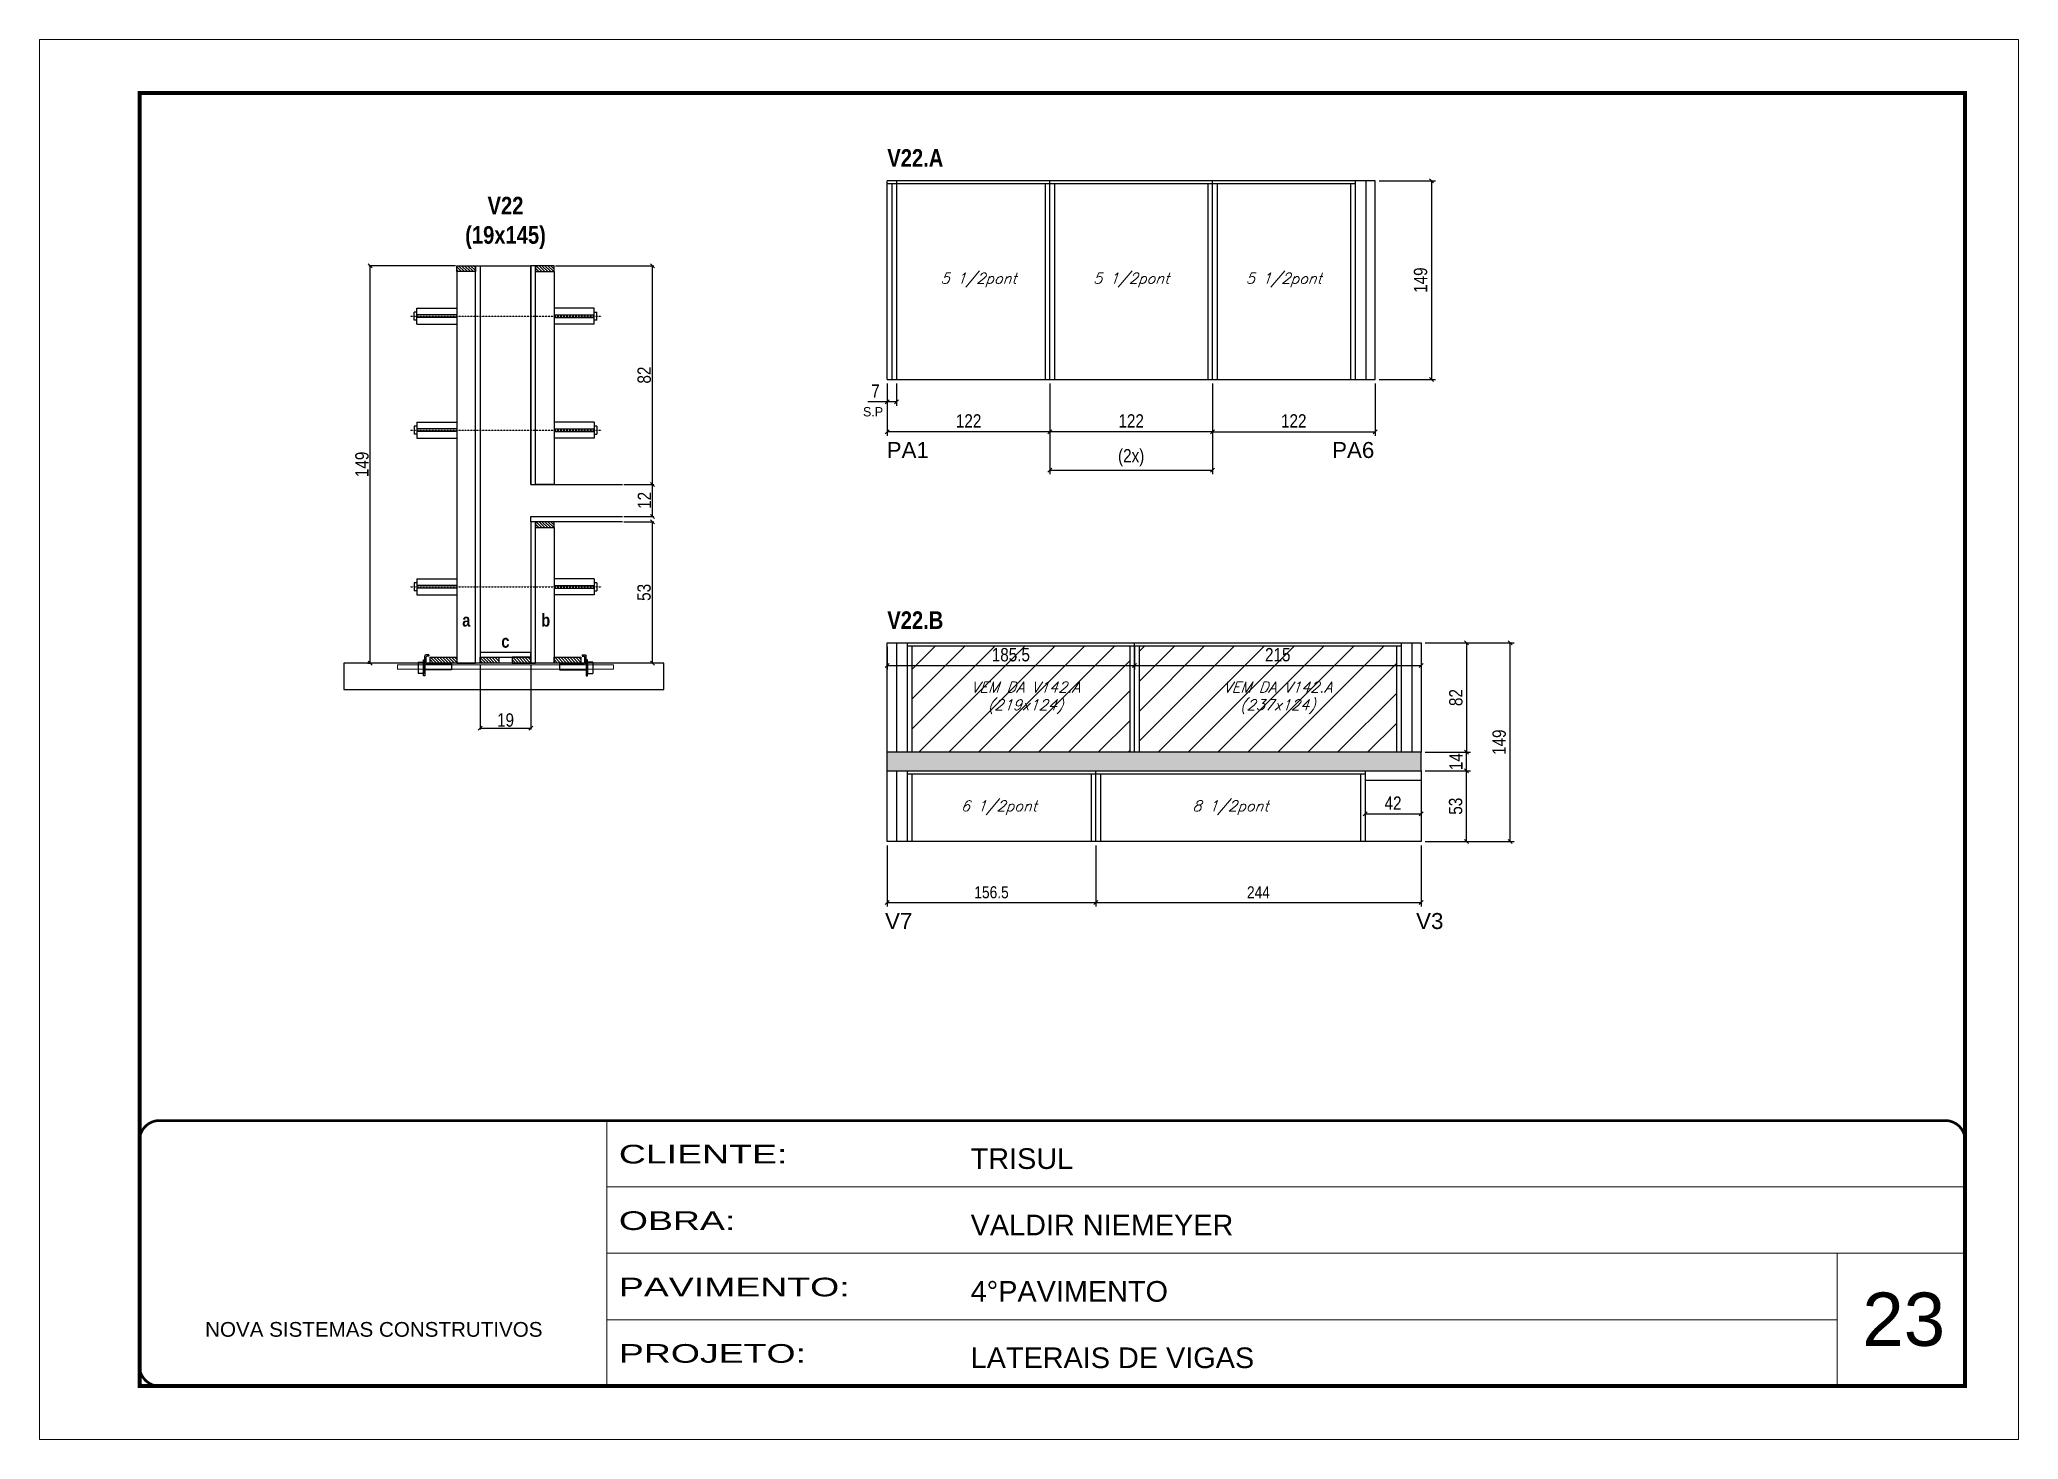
# Model space of a CAD drawing. Extents: x 3330 to 22105, y 1197 to 30204.
# Drawn here: x 6513 to 7998, y 23020 to 24070 of the extents above; entities that cross this region are included whole.
import ezdxf

# ---------------------------------------------------------------- set-up
doc = ezdxf.new("R2010")
doc.units = 0
for name, pattern in [('CONTINUO', [0]), ('DASHED', [0.75, 0.5, -0.25]), ('HIDDEN', [0.375, 0.25, -0.125])]:
    doc.linetypes.add(name, pattern=pattern)
for name, color, linetype in [('5', 5, 'Continuous'), ('barrote', 251, 'Continuous'), ('COTA', 241, 'Continuous'), ('detalhes', 4, 'Continuous'), ('NOMENCLATURA', 7, 'Continuous'), ('Painéis', 200, 'Continuous'), ('presilha', 1, 'Continuous'), ('SARR_2.2x10', 60, 'Continuous'), ('SARR_2.2x7', 40, 'Continuous'), ('SARR_3.5x7', 81, 'Continuous'), ('TENSOR', 3, 'Continuous'), ('texto', 7, 'Continuous')]:
    doc.layers.add(name, color=color, linetype=linetype)
for name, color, linetype, lineweight in [('CARIMBO', 255, 'Continuous', 9), ('CONCRETO', 251, 'Continuous', 25), ('Folhas', 255, 'Continuous', 9), ('Hachura', 251, 'Continuous', 9), ('SARRAFO DE PRESSAO', 251, 'DASHED', 9), ('SCO-___-LAJ', 2, 'Continuous', 0)]:
    doc.layers.add(name, color=color, linetype=linetype, lineweight=lineweight)
doc.styles.add('ARIAL', font='arial.ttf')
doc.styles.add('COTA TECNICA', font='techl___.ttf', dxfattribs={"height": 10})
doc.styles.add('COTA TECNICA 2X', font='techl___.ttf', dxfattribs={"height": 10})
doc.styles.add('COTA TECNICA-50', font='techl___.ttf', dxfattribs={"height": 9})
doc.styles.add('Romans', font='romans.shx')
doc.styles.add('ROMAS860', font='ROMAS860.SHX')
doc.styles.get("Standard").update_dxf_attribs({"font": 'arial.ttf'})
doc.styles.add('TECNICA', font='techb___.ttf', dxfattribs={"height": 10})
doc.styles.add('Tecnologia', font='')
doc.styles.get('Tecnologia').set_extended_font_data('Forgotten Futurist')
doc.dimstyles.new('COTA PAINEL-50', dxfattribs={"dimtxt": 9, "dimasz": 3, "dimexe": 3, "dimexo": 3, "dimgap": 3, "dimtad": 1, "dimdec": 1, "dimzin": 12, "dimdsep": 46, "dimtxsty": 'COTA TECNICA-50', "dimblk1": 'OBLIQUE', "dimblk2": 'OBLIQUE', "dimsah": 1, "dimcen": 0.9, "dimclrd": 4, "dimclre": 4, "dimclrt": 240, "dimadec": 1, "dimazin": 3, "dimtfac": 1, "dimtdec": 1, "dimtmove": 0, "dimatfit": 3, "dimfxl": 1, "dimtolj": 1, "dimtzin": 12, "dimarcsym": 0})
doc.dimstyles.new('PAINEL', dxfattribs={"dimtxt": 10, "dimasz": 3, "dimexe": 3, "dimexo": 3, "dimgap": 3, "dimtad": 1, "dimdec": 1, "dimzin": 12, "dimdsep": 46, "dimtxsty": 'COTA TECNICA', "dimblk1": 'OBLIQUE', "dimblk2": 'OBLIQUE', "dimsah": 1, "dimcen": 0.9, "dimclrd": 4, "dimclre": 4, "dimclrt": 240, "dimadec": 1, "dimazin": 3, "dimtfac": 1, "dimtdec": 1, "dimtmove": 0, "dimatfit": 3, "dimfxl": 1, "dimtolj": 1, "dimtzin": 12, "dimarcsym": 0})
doc.dimstyles.new('SECAO', dxfattribs={"dimscale": 0.333333, "dimtxt": 5, "dimasz": 9, "dimexe": 3, "dimexo": 3, "dimgap": 3, "dimtad": 1, "dimdec": 1, "dimlfac": 0.5, "dimzin": 12, "dimdsep": 46, "dimtxsty": 'COTA TECNICA 2X', "dimblk1": 'OBLIQUE', "dimblk2": 'OBLIQUE', "dimsah": 1, "dimcen": 0.9, "dimclrd": 4, "dimclre": 4, "dimclrt": 240, "dimadec": 1, "dimazin": 3, "dimtfac": 1, "dimtdec": 1, "dimtmove": 0, "dimatfit": 3, "dimfxl": 1, "dimtolj": 1, "dimtzin": 12, "dimarcsym": 0})
pattern_1 = [(135, (40079.4154, -99909.5428), (-1.122532015, -1.122532015), [])]

msp = doc.modelspace()

# ---------------------------------------------------------------- texts
at = {"layer": '5', "linetype": 'Continuous'}
for s, rotation, p in [('PA1', 359.99996, (7148.93, 23756.41)), ('PA6', 359.99996, (7483.18, 23756.41)), ('V7', 0.00004, (7147.7, 23403.09)), ('V3', 0.00004, (7546.23, 23403.09))]:
    msp.add_text(s, height=12, rotation=rotation, dxfattribs=at).set_placement(p)
at = {"layer": 'CARIMBO', "style": 'ARIAL'}
msp.add_text('23', height=40, dxfattribs=at).set_placement((7881.09, 23090.39))
at = {"layer": 'detalhes', "style": 'TECNICA'}
for s, p in [('a', (6830.4, 23629.96)), ('b', (6889.67, 23629.94)), ('c', (6859.74, 23614.1))]:
    msp.add_text(s, height=9.6, dxfattribs=at).set_placement(p)
at = {"layer": 'NOMENCLATURA', "style": 'TECNICA'}
for s, p in [('V22.A', (7149.4, 23974.87)), ('V22.B', (7149.4, 23628.17))]:
    msp.add_text(s, height=13.2, dxfattribs=at).set_placement(p)
at = {"layer": 'NOMENCLATURA', "insert": (6862.88, 23952.32), "char_height": 13.2, "attachment_point": 2, "style": 'TECNICA'}
msp.add_mtext_dynamic_manual_height_columns('V22\\P(19x145)', width=300.2766, gutter_width=1, heights=[0], dxfattribs=at)
at = {"layer": 'texto', "color": 2, "char_height": 8, "attachment_point": 5, "style": 'Romans'}
for s, insert in [('{\\Q19;\\C256;5 1/2pont}', (7217.9, 23889.85)), ('{\\Q19;\\C256;5 1/2pont}', (7332.4, 23889.85)), ('{\\Q19;\\C256;5 1/2pont}', (7446.9, 23889.85)), ('{\\Q19;\\C256;VEM DA V142.A\\P(219x124)}', (7253.15, 23576.59)), ('{\\Q19;\\C256;VEM DA V142.A\\P(237x124)}', (7442.4, 23576.59)), ('{\\Q19;\\C256;6 1/2pont}', (7233.15, 23494.15)), ('{\\Q19;\\C256;8 1/2pont}', (7406.9, 23494.15))]:
    msp.add_mtext(s, dxfattribs=dict(at, insert=insert))
at = {"layer": 'texto', "color": 4, "insert": (7138.69, 23791.05), "char_height": 7, "attachment_point": 5, "style": 'ROMAS860'}
msp.add_mtext('S.P', dxfattribs=at)

# ---------------------------------------------------------------- blocks, each defined once
blk = doc.blocks.new('9999999999')
at = {"color": 30, "linetype": 'CONTINUO'}
for p, q in [((98564.6, 34230.2), (98564.6, 34429.4)), ((98564.6, 34379.6), (99584, 34379.6)), ((98564.6, 34329.8), (99488, 34329.8)), ((99584, 34329.8), (99488, 34329.8)), ((99488, 34329.8), (99488, 34230.2)), ((98564.6, 34280), (99488, 34280))]:
    blk.add_line(p, q, dxfattribs=at)
at = {"color": 30, "linetype": 'CONTINUO', "const_width": 2}
blk.add_lwpolyline([(99584, 34230.2), (99584, 34414.4, 0.414214), (99569, 34429.4), (98229, 34429.4, 0.414214), (98214, 34414.4), (98214, 34245.2, 0.414214), (98229, 34230.2), (99584, 34230.2)], format="xyb", dxfattribs=at)
at = {"layer": 'Folhas'}
blk.add_lwpolyline([(98139, 34190.2), (99624, 34190.2), (99624, 35240.2), (98139, 35240.2)], close=True, dxfattribs=at)
at = {"layer": 'Folhas', "color": 30, "const_width": 3}
blk.add_lwpolyline([(98214, 34230.2), (99584, 34230.2), (99584, 35200.2), (98214, 35200.2)], close=True, dxfattribs=at)
at = {"color": 7, "linetype": 'Continuous', "ltscale": 5, "style": 'ARIAL'}
for s, height, p in [('TRISUL', 15.48, (98837.7, 34393.1)), ('VALDIR NIEMEYER', 15.483, (98837.7, 34343.3)), ('4°PAVIMENTO', 15.483, (98837.7, 34293.5)), ('NOVA SISTEMAS CONSTRUTIVOS', 11.059, (98263.2, 34267.2)), ('LATERAIS DE VIGAS', 15.483, (98837.7, 34243.7))]:
    blk.add_text(s, height=height, dxfattribs=at).set_placement(p)
at = {"layer": 'Folhas', "color": 7, "style": 'Tecnologia', "width": 1.5}
for s, p in [('CLIENTE:', (98573.7, 34397.2)), ('OBRA:', (98573.7, 34347.3)), ('PAVIMENTO:', (98573.7, 34297.5)), ('PROJETO:', (98573.7, 34247.7))]:
    blk.add_text(s, height=14, dxfattribs=at).set_placement(p)
blk = doc.blocks.new('PRESILHA METÁLICA 1')
at = {"layer": 'presilha'}
for p, q in [((0, 13), (6, 13)), ((0, 13), (0, 0)), ((6, 0), (0, 0)), ((6, 15.5), (7.5, 15.5)), ((6, -2.5), (6, 15.5)), ((6, 13), (6, 0)), ((7.5, 10.6), (7.5, 19.9)), ((7.5, 15.5), (7.5, -2.5)), ((37.5, 4.1), (7.5, 4.1)), ((12, 21), (8.6, 21)), ((9, 11.6), (9, 18.9)), ((12, 19.5), (9.6, 19.5)), ((37.5, 11), (9.6, 11)), ((12, 21), (12, 19.5)), ((37.5, 11), (37.5, 4.1)), ((7.5, -2.5), (6, -2.5))]:
    blk.add_line(p, q, dxfattribs=at)
for centre, radius, start, end in [((8.6, 19.9), 1.14, 90, 180), ((9.6, 18.9), 0.57, 90, 180), ((9.6, 11.6), 0.57, 180, 270)]:
    blk.add_arc(centre, radius, start, end, dxfattribs=at)
blk = doc.blocks.new('_Oblique')
at = {"color": 0, "linetype": 'ByBlock', "lineweight": -2}
blk.add_line((-0.5, -0.5), (0.5, 0.5), dxfattribs=at)
blk = doc.blocks.new('*D1506')
at = {"layer": 'COTA', "color": 4, "lineweight": -2, "transparency": 16777216}
for p, q in [((6843.9, 23601.6), (6843.9, 23552.7)), ((6881.9, 23601.6), (6881.9, 23552.7)), ((6843.9, 23553.7), (6881.9, 23553.7))]:
    blk.add_line(p, q, dxfattribs=at)
at = {"layer": 'Defpoints', "color": 0, "transparency": 16777216}
for p in [(6843.9, 23602.6), (6881.9, 23602.6), (6881.9, 23553.7)]:
    blk.add_point(p, dxfattribs=at)
at = {"layer": 'COTA', "color": 4, "lineweight": -2, "transparency": 16777216, "xscale": 3, "yscale": 3, "zscale": 3, "rotation": 180}
blk.add_blockref('_Oblique', (6843.9, 23553.7), dxfattribs=at)
at = {"layer": 'COTA', "color": 4, "lineweight": -2, "transparency": 16777216, "xscale": 3, "yscale": 3, "zscale": 3}
blk.add_blockref('_Oblique', (6881.9, 23553.7), dxfattribs=at)
at = {"layer": 'COTA', "color": 240, "transparency": 16777216, "insert": (6862.9, 23559.8), "char_height": 10, "attachment_point": 5, "style": 'COTA TECNICA 2X'}
blk.add_mtext('\\A1;19', dxfattribs=at)
blk = doc.blocks.new('*D1507')
at = {"layer": 'COTA', "color": 4, "lineweight": -2, "transparency": 16777216}
for p, q in [((6825.3, 23900.6), (6760.3, 23900.6)), ((6761.3, 23602.6), (6761.3, 23900.6)), ((6759.3, 23602.6), (6762.3, 23602.6))]:
    blk.add_line(p, q, dxfattribs=at)
at = {"layer": 'Defpoints', "color": 0, "transparency": 16777216}
for p in [(6761.3, 23900.6), (6826.3, 23900.6), (6758.3, 23602.6)]:
    blk.add_point(p, dxfattribs=at)
at = {"layer": 'COTA', "color": 4, "lineweight": -2, "transparency": 16777216, "xscale": 3, "yscale": 3, "zscale": 3}
for p, rotation in [((6761.3, 23900.6), 90), ((6761.3, 23602.6), 270)]:
    blk.add_blockref('_Oblique', p, dxfattribs=dict(at, rotation=rotation))
at = {"layer": 'COTA', "color": 240, "transparency": 16777216, "insert": (6755.2, 23751.6), "char_height": 10, "attachment_point": 5, "rotation": 90, "style": 'COTA TECNICA 2X'}
blk.add_mtext('\\A1;149', dxfattribs=at)
blk = doc.blocks.new('*D1508')
at = {"layer": 'COTA', "color": 4, "lineweight": -2, "transparency": 16777216}
for p, q in [((6951.6, 23708.6), (6974.1, 23708.6)), ((6973.1, 23602.6), (6973.1, 23708.6)), ((6980.7, 23602.6), (6972.1, 23602.6))]:
    blk.add_line(p, q, dxfattribs=at)
at = {"layer": 'Defpoints', "color": 0, "transparency": 16777216}
for p in [(6950.6, 23708.6), (6973.1, 23708.6), (6981.7, 23602.6)]:
    blk.add_point(p, dxfattribs=at)
at = {"layer": 'COTA', "color": 4, "lineweight": -2, "transparency": 16777216, "xscale": 3, "yscale": 3, "zscale": 3}
for p, rotation in [((6973.1, 23708.6), 90), ((6973.1, 23602.6), 270)]:
    blk.add_blockref('_Oblique', p, dxfattribs=dict(at, rotation=rotation))
at = {"layer": 'COTA', "color": 240, "transparency": 16777216, "insert": (6966.9, 23655.6), "char_height": 10, "attachment_point": 5, "rotation": 90, "style": 'COTA TECNICA 2X'}
blk.add_mtext('\\A1;53', dxfattribs=at)
blk = doc.blocks.new('*D1509')
at = {"layer": 'COTA', "color": 4, "lineweight": -2, "transparency": 16777216}
for p, q in [((6951.6, 23736.6), (6974.1, 23736.6)), ((6973.1, 23712.6), (6973.1, 23736.6)), ((6951.6, 23712.6), (6974.1, 23712.6))]:
    blk.add_line(p, q, dxfattribs=at)
at = {"layer": 'Defpoints', "color": 0, "transparency": 16777216}
for p in [(6950.6, 23736.6), (6973.1, 23736.6), (6950.6, 23712.6)]:
    blk.add_point(p, dxfattribs=at)
at = {"layer": 'COTA', "color": 4, "lineweight": -2, "transparency": 16777216, "xscale": 3, "yscale": 3, "zscale": 3}
for p, rotation in [((6973.1, 23736.6), 90), ((6973.1, 23712.6), 270)]:
    blk.add_blockref('_Oblique', p, dxfattribs=dict(at, rotation=rotation))
at = {"layer": 'COTA', "color": 240, "transparency": 16777216, "insert": (6967.1, 23724.6), "char_height": 10, "attachment_point": 5, "rotation": 90, "style": 'COTA TECNICA 2X'}
blk.add_mtext('\\A1;12', dxfattribs=at)
blk = doc.blocks.new('*D1510')
at = {"layer": 'COTA', "color": 4, "lineweight": -2, "transparency": 16777216}
for p, q in [((6900.5, 23900.6), (6974.1, 23900.6)), ((6973.1, 23736.6), (6973.1, 23900.6)), ((6951.6, 23736.6), (6974.1, 23736.6))]:
    blk.add_line(p, q, dxfattribs=at)
at = {"layer": 'Defpoints', "color": 0, "transparency": 16777216}
for p in [(6899.5, 23900.6), (6973.1, 23900.6), (6950.6, 23736.6)]:
    blk.add_point(p, dxfattribs=at)
at = {"layer": 'COTA', "color": 4, "lineweight": -2, "transparency": 16777216, "xscale": 3, "yscale": 3, "zscale": 3}
for p, rotation in [((6973.1, 23900.6), 90), ((6973.1, 23736.6), 270)]:
    blk.add_blockref('_Oblique', p, dxfattribs=dict(at, rotation=rotation))
at = {"layer": 'COTA', "color": 240, "transparency": 16777216, "insert": (6967, 23818.6), "char_height": 10, "attachment_point": 5, "rotation": 90, "style": 'COTA TECNICA 2X'}
blk.add_mtext('\\A1;82', dxfattribs=at)
blk = doc.blocks.new('*D1469')
at = {"layer": 'COTA', "color": 4, "linetype": 'ByBlock', "lineweight": -2, "transparency": 16777216}
for p, q in [((7271.4, 23812.3), (7271.4, 23773.1)), ((7393.4, 23812.3), (7393.4, 23773.1)), ((7393.4, 23776.1), (7271.4, 23776.1))]:
    blk.add_line(p, q, dxfattribs=at)
at = {"layer": 'Defpoints', "color": 0, "linetype": 'ByBlock', "transparency": 16777216}
for p in [(7271.4, 23815.3), (7393.4, 23815.3), (7271.4, 23776.1)]:
    blk.add_point(p, dxfattribs=at)
at = {"layer": 'COTA', "color": 4, "linetype": 'ByBlock', "lineweight": -2, "transparency": 16777216, "xscale": 3, "yscale": 3, "zscale": 3, "rotation": 180}
blk.add_blockref('_Oblique', (7271.4, 23776.1), dxfattribs=at)
at = {"layer": 'COTA', "color": 4, "linetype": 'ByBlock', "lineweight": -2, "transparency": 16777216, "xscale": 3, "yscale": 3, "zscale": 3}
blk.add_blockref('_Oblique', (7393.4, 23776.1), dxfattribs=at)
at = {"layer": 'COTA', "color": 240, "linetype": 'ByBlock', "transparency": 16777216, "insert": (7332.4, 23784.2), "char_height": 10, "attachment_point": 5, "style": 'COTA TECNICA'}
blk.add_mtext('\\A1;122', dxfattribs=at)
blk = doc.blocks.new('*D1470')
at = {"layer": 'COTA', "color": 4, "linetype": 'ByBlock', "lineweight": -2, "transparency": 16777216}
for p, q in [((7149.4, 23812.3), (7149.4, 23773.1)), ((7271.4, 23812.3), (7271.4, 23773.1)), ((7271.4, 23776.1), (7149.4, 23776.1))]:
    blk.add_line(p, q, dxfattribs=at)
at = {"layer": 'Defpoints', "color": 0, "linetype": 'ByBlock', "transparency": 16777216}
for p in [(7149.4, 23815.3), (7271.4, 23815.3), (7149.4, 23776.1)]:
    blk.add_point(p, dxfattribs=at)
at = {"layer": 'COTA', "color": 4, "linetype": 'ByBlock', "lineweight": -2, "transparency": 16777216, "xscale": 3, "yscale": 3, "zscale": 3, "rotation": 180}
blk.add_blockref('_Oblique', (7149.4, 23776.1), dxfattribs=at)
at = {"layer": 'COTA', "color": 4, "linetype": 'ByBlock', "lineweight": -2, "transparency": 16777216, "xscale": 3, "yscale": 3, "zscale": 3}
blk.add_blockref('_Oblique', (7271.4, 23776.1), dxfattribs=at)
at = {"layer": 'COTA', "color": 240, "linetype": 'ByBlock', "transparency": 16777216, "insert": (7210.4, 23784.2), "char_height": 10, "attachment_point": 5, "style": 'COTA TECNICA'}
blk.add_mtext('\\A1;122', dxfattribs=at)
blk = doc.blocks.new('*D1471')
at = {"layer": 'COTA', "color": 4, "linetype": 'ByBlock', "lineweight": -2, "transparency": 16777216}
for p, q in [((7393.4, 23812.3), (7393.4, 23773.1)), ((7515.4, 23812.3), (7515.4, 23773.1)), ((7393.4, 23776.1), (7515.4, 23776.1))]:
    blk.add_line(p, q, dxfattribs=at)
at = {"layer": 'Defpoints', "color": 0, "linetype": 'ByBlock', "transparency": 16777216}
for p in [(7393.4, 23815.3), (7515.4, 23815.3), (7515.4, 23776.1)]:
    blk.add_point(p, dxfattribs=at)
at = {"layer": 'COTA', "color": 4, "linetype": 'ByBlock', "lineweight": -2, "transparency": 16777216, "xscale": 3, "yscale": 3, "zscale": 3, "rotation": 180}
blk.add_blockref('_Oblique', (7393.4, 23776.1), dxfattribs=at)
at = {"layer": 'COTA', "color": 4, "linetype": 'ByBlock', "lineweight": -2, "transparency": 16777216, "xscale": 3, "yscale": 3, "zscale": 3}
blk.add_blockref('_Oblique', (7515.4, 23776.1), dxfattribs=at)
at = {"layer": 'COTA', "color": 240, "linetype": 'ByBlock', "transparency": 16777216, "insert": (7454.4, 23784.2), "char_height": 10, "attachment_point": 5, "style": 'COTA TECNICA'}
blk.add_mtext('\\A1;122', dxfattribs=at)
blk = doc.blocks.new('*D1472')
at = {"layer": 'COTA', "color": 4, "linetype": 'ByBlock', "lineweight": -2, "transparency": 16777216}
for p, q in [((7271.4, 23812.3), (7271.4, 23744.3)), ((7393.4, 23812.3), (7393.4, 23744.3)), ((7271.4, 23747.3), (7393.4, 23747.3))]:
    blk.add_line(p, q, dxfattribs=at)
at = {"layer": 'Defpoints', "color": 0, "linetype": 'ByBlock', "transparency": 16777216}
for p in [(7271.4, 23815.3), (7393.4, 23815.3), (7393.4, 23747.3)]:
    blk.add_point(p, dxfattribs=at)
at = {"layer": 'COTA', "color": 4, "linetype": 'ByBlock', "lineweight": -2, "transparency": 16777216, "xscale": 3, "yscale": 3, "zscale": 3, "rotation": 180}
blk.add_blockref('_Oblique', (7271.4, 23747.3), dxfattribs=at)
at = {"layer": 'COTA', "color": 4, "linetype": 'ByBlock', "lineweight": -2, "transparency": 16777216, "xscale": 3, "yscale": 3, "zscale": 3}
blk.add_blockref('_Oblique', (7393.4, 23747.3), dxfattribs=at)
at = {"layer": 'COTA', "color": 240, "linetype": 'ByBlock', "transparency": 16777216, "insert": (7332.4, 23756.6), "char_height": 10, "attachment_point": 5, "style": 'COTA TECNICA'}
blk.add_mtext('\\A1;(2x)', dxfattribs=at)
blk = doc.blocks.new('*D1473')
at = {"layer": 'COTA', "color": 4, "linetype": 'ByBlock', "lineweight": -2, "transparency": 16777216}
for p, q in [((7518.4, 23964.3), (7560.7, 23964.3)), ((7557.7, 23964.3), (7557.7, 23815.3)), ((7518.4, 23815.3), (7560.7, 23815.3))]:
    blk.add_line(p, q, dxfattribs=at)
at = {"layer": 'Defpoints', "color": 0, "linetype": 'ByBlock', "transparency": 16777216}
for p in [(7515.4, 23964.3), (7515.4, 23815.3), (7557.7, 23815.3)]:
    blk.add_point(p, dxfattribs=at)
at = {"layer": 'COTA', "color": 4, "linetype": 'ByBlock', "lineweight": -2, "transparency": 16777216, "xscale": 3, "yscale": 3, "zscale": 3}
for p, rotation in [((7557.7, 23964.3), 90), ((7557.7, 23815.3), 270)]:
    blk.add_blockref('_Oblique', p, dxfattribs=dict(at, rotation=rotation))
at = {"layer": 'COTA', "color": 240, "linetype": 'ByBlock', "transparency": 16777216, "insert": (7549.6, 23889.8), "char_height": 10, "attachment_point": 5, "rotation": 90, "style": 'COTA TECNICA'}
blk.add_mtext('\\A1;149', dxfattribs=at)
blk = doc.blocks.new('*D1474')
at = {"layer": 'COTA', "color": 4, "linetype": 'ByBlock', "lineweight": -2, "transparency": 16777216}
for p, q in [((7149.4, 23465.7), (7149.4, 23420)), ((7305.9, 23465.7), (7305.9, 23420)), ((7149.4, 23423), (7305.9, 23423))]:
    blk.add_line(p, q, dxfattribs=at)
at = {"layer": 'Defpoints', "color": 0, "linetype": 'ByBlock', "transparency": 16777216}
for p in [(7149.4, 23468.7), (7305.9, 23468.7), (7305.9, 23423)]:
    blk.add_point(p, dxfattribs=at)
at = {"layer": 'COTA', "color": 4, "linetype": 'ByBlock', "lineweight": -2, "transparency": 16777216, "xscale": 3, "yscale": 3, "zscale": 3, "rotation": 180}
blk.add_blockref('_Oblique', (7149.4, 23423), dxfattribs=at)
at = {"layer": 'COTA', "color": 4, "linetype": 'ByBlock', "lineweight": -2, "transparency": 16777216, "xscale": 3, "yscale": 3, "zscale": 3}
blk.add_blockref('_Oblique', (7305.9, 23423), dxfattribs=at)
at = {"layer": 'COTA', "color": 240, "linetype": 'ByBlock', "transparency": 16777216, "insert": (7227.6, 23430.6), "char_height": 9, "attachment_point": 5, "style": 'COTA TECNICA-50'}
blk.add_mtext('\\A1;156.5', dxfattribs=at)
blk = doc.blocks.new('*D1475')
at = {"layer": 'COTA', "color": 4, "linetype": 'ByBlock', "lineweight": -2, "transparency": 16777216}
for p, q in [((7305.9, 23465.7), (7305.9, 23420)), ((7549.9, 23465.7), (7549.9, 23420)), ((7305.9, 23423), (7549.9, 23423))]:
    blk.add_line(p, q, dxfattribs=at)
at = {"layer": 'Defpoints', "color": 0, "linetype": 'ByBlock', "transparency": 16777216}
for p in [(7305.9, 23468.7), (7549.9, 23468.7), (7549.9, 23423)]:
    blk.add_point(p, dxfattribs=at)
at = {"layer": 'COTA', "color": 4, "linetype": 'ByBlock', "lineweight": -2, "transparency": 16777216, "xscale": 3, "yscale": 3, "zscale": 3, "rotation": 180}
blk.add_blockref('_Oblique', (7305.9, 23423), dxfattribs=at)
at = {"layer": 'COTA', "color": 4, "linetype": 'ByBlock', "lineweight": -2, "transparency": 16777216, "xscale": 3, "yscale": 3, "zscale": 3}
blk.add_blockref('_Oblique', (7549.9, 23423), dxfattribs=at)
at = {"layer": 'COTA', "color": 240, "linetype": 'ByBlock', "transparency": 16777216, "insert": (7427.9, 23430.6), "char_height": 9, "attachment_point": 5, "style": 'COTA TECNICA-50'}
blk.add_mtext('\\A1;244', dxfattribs=at)
blk = doc.blocks.new('*D1476')
at = {"layer": 'COTA', "color": 4, "linetype": 'ByBlock', "lineweight": -2, "transparency": 16777216}
for p, q in [((7507.9, 23492.2), (7507.9, 23486.4)), ((7507.9, 23489.4), (7549.9, 23489.4)), ((7549.9, 23492.2), (7549.9, 23486.4))]:
    blk.add_line(p, q, dxfattribs=at)
at = {"layer": 'Defpoints', "color": 0, "linetype": 'ByBlock', "transparency": 16777216}
for p in [(7507.9, 23495.2), (7549.9, 23495.2), (7549.9, 23489.4)]:
    blk.add_point(p, dxfattribs=at)
at = {"layer": 'COTA', "color": 4, "linetype": 'ByBlock', "lineweight": -2, "transparency": 16777216, "xscale": 3, "yscale": 3, "zscale": 3, "rotation": 180}
blk.add_blockref('_Oblique', (7507.9, 23489.4), dxfattribs=at)
at = {"layer": 'COTA', "color": 4, "linetype": 'ByBlock', "lineweight": -2, "transparency": 16777216, "xscale": 3, "yscale": 3, "zscale": 3}
blk.add_blockref('_Oblique', (7549.9, 23489.4), dxfattribs=at)
at = {"layer": 'COTA', "color": 240, "linetype": 'ByBlock', "transparency": 16777216, "insert": (7528.9, 23497.5), "char_height": 10, "attachment_point": 5, "style": 'COTA TECNICA'}
blk.add_mtext('\\A1;42', dxfattribs=at)
blk = doc.blocks.new('*D1049')
at = {"layer": 'COTA', "color": 4, "linetype": 'ByBlock', "lineweight": -2, "transparency": 16777216}
for p, q in [((7149.4, 23812.3), (7149.4, 23795.5)), ((7156.4, 23812.3), (7156.4, 23795.5)), ((7149.4, 23798.5), (7134.7, 23798.5)), ((7156.4, 23798.5), (7149.4, 23798.5))]:
    blk.add_line(p, q, dxfattribs=at)
at = {"layer": 'Defpoints', "color": 0, "linetype": 'ByBlock', "transparency": 16777216}
for p in [(7149.4, 23815.3), (7156.4, 23815.3), (7149.4, 23798.5)]:
    blk.add_point(p, dxfattribs=at)
at = {"layer": 'COTA', "color": 4, "linetype": 'ByBlock', "lineweight": -2, "transparency": 16777216, "xscale": 3, "yscale": 3, "zscale": 3, "rotation": 180}
blk.add_blockref('_Oblique', (7149.4, 23798.5), dxfattribs=at)
at = {"layer": 'COTA', "color": 4, "linetype": 'ByBlock', "lineweight": -2, "transparency": 16777216, "xscale": 3, "yscale": 3, "zscale": 3}
blk.add_blockref('_Oblique', (7156.4, 23798.5), dxfattribs=at)
at = {"layer": 'COTA', "color": 240, "linetype": 'ByBlock', "transparency": 16777216, "insert": (7140.5, 23806.6), "char_height": 10, "attachment_point": 5, "style": 'COTA TECNICA'}
blk.add_mtext('\\A1;7', dxfattribs=at)
blk = doc.blocks.new('*D1050')
at = {"layer": 'COTA', "color": 4, "linetype": 'ByBlock', "lineweight": -2, "transparency": 16777216}
for p, q in [((7552.9, 23521.7), (7587.1, 23521.7)), ((7584.1, 23468.7), (7584.1, 23521.7)), ((7552.9, 23468.7), (7587.1, 23468.7))]:
    blk.add_line(p, q, dxfattribs=at)
at = {"layer": 'Defpoints', "color": 0, "linetype": 'ByBlock', "transparency": 16777216}
for p in [(7549.9, 23521.7), (7584.1, 23521.7), (7549.9, 23468.7)]:
    blk.add_point(p, dxfattribs=at)
at = {"layer": 'COTA', "color": 4, "linetype": 'ByBlock', "lineweight": -2, "transparency": 16777216, "xscale": 3, "yscale": 3, "zscale": 3}
for p, rotation in [((7584.1, 23521.7), 90), ((7584.1, 23468.7), 270)]:
    blk.add_blockref('_Oblique', p, dxfattribs=dict(at, rotation=rotation))
at = {"layer": 'COTA', "color": 240, "linetype": 'ByBlock', "transparency": 16777216, "insert": (7575.9, 23495.2), "char_height": 10, "attachment_point": 5, "rotation": 90, "style": 'COTA TECNICA'}
blk.add_mtext('\\A1;53', dxfattribs=at)
blk = doc.blocks.new('*D1051')
at = {"layer": 'COTA', "color": 4, "linetype": 'ByBlock', "lineweight": -2, "transparency": 16777216}
for p, q in [((7552.9, 23535.7), (7587.1, 23535.7)), ((7584.1, 23521.7), (7584.1, 23535.7)), ((7552.9, 23521.7), (7587.1, 23521.7))]:
    blk.add_line(p, q, dxfattribs=at)
at = {"layer": 'Defpoints', "color": 0, "linetype": 'ByBlock', "transparency": 16777216}
for p in [(7549.9, 23535.7), (7584.1, 23535.7), (7549.9, 23521.7)]:
    blk.add_point(p, dxfattribs=at)
at = {"layer": 'COTA', "color": 4, "linetype": 'ByBlock', "lineweight": -2, "transparency": 16777216, "xscale": 3, "yscale": 3, "zscale": 3}
for p, rotation in [((7584.1, 23535.7), 90), ((7584.1, 23521.7), 270)]:
    blk.add_blockref('_Oblique', p, dxfattribs=dict(at, rotation=rotation))
at = {"layer": 'COTA', "color": 240, "linetype": 'ByBlock', "transparency": 16777216, "insert": (7576.1, 23528.7), "char_height": 10, "attachment_point": 5, "rotation": 90, "style": 'COTA TECNICA'}
blk.add_mtext('\\A1;14', dxfattribs=at)
blk = doc.blocks.new('*D1052')
at = {"layer": 'COTA', "color": 4, "linetype": 'ByBlock', "lineweight": -2, "transparency": 16777216}
for p, q in [((7552.9, 23617.7), (7587.1, 23617.7)), ((7584.1, 23617.7), (7584.1, 23535.7)), ((7552.9, 23535.7), (7587.1, 23535.7))]:
    blk.add_line(p, q, dxfattribs=at)
at = {"layer": 'Defpoints', "color": 0, "linetype": 'ByBlock', "transparency": 16777216}
for p in [(7549.9, 23617.7), (7549.9, 23535.7), (7584.1, 23535.7)]:
    blk.add_point(p, dxfattribs=at)
at = {"layer": 'COTA', "color": 4, "linetype": 'ByBlock', "lineweight": -2, "transparency": 16777216, "xscale": 3, "yscale": 3, "zscale": 3}
for p, rotation in [((7584.1, 23617.7), 90), ((7584.1, 23535.7), 270)]:
    blk.add_blockref('_Oblique', p, dxfattribs=dict(at, rotation=rotation))
at = {"layer": 'COTA', "color": 240, "linetype": 'ByBlock', "transparency": 16777216, "insert": (7576.1, 23576.7), "char_height": 10, "attachment_point": 5, "rotation": 90, "style": 'COTA TECNICA'}
blk.add_mtext('\\A1;82', dxfattribs=at)
blk = doc.blocks.new('*D1053')
at = {"layer": 'COTA', "color": 4, "linetype": 'ByBlock', "lineweight": -2, "transparency": 16777216}
for p, q in [((7552.9, 23617.7), (7619.7, 23617.7)), ((7616.7, 23468.7), (7616.7, 23617.7)), ((7552.9, 23468.7), (7619.7, 23468.7))]:
    blk.add_line(p, q, dxfattribs=at)
at = {"layer": 'Defpoints', "color": 0, "linetype": 'ByBlock', "transparency": 16777216}
for p in [(7549.9, 23617.7), (7616.7, 23617.7), (7549.9, 23468.7)]:
    blk.add_point(p, dxfattribs=at)
at = {"layer": 'COTA', "color": 4, "linetype": 'ByBlock', "lineweight": -2, "transparency": 16777216, "xscale": 3, "yscale": 3, "zscale": 3}
for p, rotation in [((7616.7, 23617.7), 90), ((7616.7, 23468.7), 270)]:
    blk.add_blockref('_Oblique', p, dxfattribs=dict(at, rotation=rotation))
at = {"layer": 'COTA', "color": 240, "linetype": 'ByBlock', "transparency": 16777216, "insert": (7608.6, 23543.2), "char_height": 10, "attachment_point": 5, "rotation": 90, "style": 'COTA TECNICA'}
blk.add_mtext('\\A1;149', dxfattribs=at)
blk = doc.blocks.new('*D1132')
at = {"layer": 'COTA', "color": 4, "linetype": 'ByBlock', "lineweight": -2, "transparency": 16777216}
for p, q in [((7149.4, 23614.7), (7149.4, 23597.7)), ((7334.9, 23614.7), (7334.9, 23597.7)), ((7149.4, 23600.7), (7334.9, 23600.7))]:
    blk.add_line(p, q, dxfattribs=at)
at = {"layer": 'Defpoints', "color": 0, "linetype": 'ByBlock', "transparency": 16777216}
for p in [(7149.4, 23617.7), (7334.9, 23617.7), (7334.9, 23600.7)]:
    blk.add_point(p, dxfattribs=at)
at = {"layer": 'COTA', "color": 4, "linetype": 'ByBlock', "lineweight": -2, "transparency": 16777216, "xscale": 3, "yscale": 3, "zscale": 3, "rotation": 180}
blk.add_blockref('_Oblique', (7149.4, 23600.7), dxfattribs=at)
at = {"layer": 'COTA', "color": 4, "linetype": 'ByBlock', "lineweight": -2, "transparency": 16777216, "xscale": 3, "yscale": 3, "zscale": 3}
blk.add_blockref('_Oblique', (7334.9, 23600.7), dxfattribs=at)
at = {"layer": 'COTA', "color": 240, "linetype": 'ByBlock', "transparency": 16777216, "insert": (7242.1, 23608.8), "char_height": 10, "attachment_point": 5, "style": 'COTA TECNICA'}
blk.add_mtext('\\A1;185.5', dxfattribs=at)
blk = doc.blocks.new('*D1133')
at = {"layer": 'COTA', "color": 4, "linetype": 'ByBlock', "lineweight": -2, "transparency": 16777216}
for p, q in [((7334.9, 23614.7), (7334.9, 23597.7)), ((7549.9, 23614.7), (7549.9, 23597.7)), ((7334.9, 23600.7), (7549.9, 23600.7))]:
    blk.add_line(p, q, dxfattribs=at)
at = {"layer": 'Defpoints', "color": 0, "linetype": 'ByBlock', "transparency": 16777216}
for p in [(7334.9, 23617.7), (7549.9, 23617.7), (7549.9, 23600.7)]:
    blk.add_point(p, dxfattribs=at)
at = {"layer": 'COTA', "color": 4, "linetype": 'ByBlock', "lineweight": -2, "transparency": 16777216, "xscale": 3, "yscale": 3, "zscale": 3, "rotation": 180}
blk.add_blockref('_Oblique', (7334.9, 23600.7), dxfattribs=at)
at = {"layer": 'COTA', "color": 4, "linetype": 'ByBlock', "lineweight": -2, "transparency": 16777216, "xscale": 3, "yscale": 3, "zscale": 3}
blk.add_blockref('_Oblique', (7549.9, 23600.7), dxfattribs=at)
at = {"layer": 'COTA', "color": 240, "linetype": 'ByBlock', "transparency": 16777216, "insert": (7442.4, 23608.8), "char_height": 10, "attachment_point": 5, "style": 'COTA TECNICA'}
blk.add_mtext('\\A1;215', dxfattribs=at)

# ---------------------------------------------------------------- dimensions: what is measured, and where the dimension line sits
at = {"layer": 'COTA', "linetype": 'ByBlock'}
for base, p1, p2, angle, picture, middle in [((7557.7, 23815.35), (7515.4, 23964.35), (7515.4, 23815.35), 90, '*D1473', (7549.6, 23889.85)), ((7271.4, 23776.14), (7393.4, 23815.35), (7271.4, 23815.35), 180, '*D1469', (7332.4, 23784.2)), ((7584.15, 23535.65), (7549.9, 23617.65), (7549.9, 23535.65), 90, '*D1052', (7576.05, 23576.65)), ((7616.72, 23617.65), (7549.9, 23468.65), (7549.9, 23617.65), 90, '*D1053', (7608.61, 23543.15)), ((7584.15, 23521.65), (7549.9, 23468.65), (7549.9, 23521.65), 90, '*D1050', (7575.93, 23495.15))]:
    dim = msp.add_linear_dim(base=base, p1=p1, p2=p2, angle=angle, dimstyle='PAINEL', dxfattribs=at)
    dim.commit()
    dim.dimension.update_dxf_attribs({"geometry": picture, "text_midpoint": middle})
at = {"layer": 'COTA'}
for base, p1, p2, picture, middle in [((6761.33, 23900.63), (6758.33, 23602.63), (6826.28, 23900.63), '*D1507', (6755.23, 23751.63)), ((6973.14, 23900.63), (6950.58, 23736.63), (6899.48, 23900.63), '*D1510', (6967.04, 23818.63)), ((6973.14, 23736.63), (6950.58, 23712.63), (6950.58, 23736.63), '*D1509', (6967.08, 23724.63)), ((6973.14, 23708.63), (6981.66, 23602.63), (6950.58, 23708.63), '*D1508', (6966.92, 23655.63))]:
    dim = msp.add_linear_dim(base=base, p1=p1, p2=p2, angle=90, dimstyle='SECAO', dxfattribs=at)
    dim.commit()
    dim.dimension.update_dxf_attribs({"geometry": picture, "text_midpoint": middle})
at = {"layer": 'COTA', "linetype": 'ByBlock'}
for base, p1, p2, picture, middle in [((7149.4, 23798.54), (7156.4, 23815.35), (7149.4, 23815.35), '*D1049', (7140.53, 23806.62)), ((7515.4, 23776.14), (7393.4, 23815.35), (7515.4, 23815.35), '*D1471', (7454.4, 23784.2)), ((7334.9, 23600.67), (7149.4, 23617.65), (7334.9, 23617.65), '*D1132', (7242.15, 23608.8)), ((7549.9, 23489.39), (7507.9, 23495.15), (7549.9, 23495.15), '*D1476', (7528.9, 23497.47))]:
    dim = msp.add_linear_dim(base=base, p1=p1, p2=p2, dimstyle='PAINEL', dxfattribs=at)
    dim.commit()
    dim.dimension.update_dxf_attribs({"geometry": picture, "text_midpoint": middle})
for base, p1, p2, dimstyle, override, picture, middle in [((7149.4, 23776.14), (7271.4, 23815.35), (7149.4, 23815.35), 'PAINEL', {"dimtmove": 1}, '*D1470', (7210.4, 23784.2)), ((7305.9, 23422.99), (7149.4, 23468.65), (7305.9, 23468.65), 'COTA PAINEL-50', {"dimarcsym": 1}, '*D1474', (7227.65, 23430.59))]:
    dim = msp.add_linear_dim(base=base, p1=p1, p2=p2, angle=180, dimstyle=dimstyle, override=override, dxfattribs=at)
    dim.commit()
    dim.dimension.update_dxf_attribs({"geometry": picture, "text_midpoint": middle})
dim = msp.add_linear_dim(base=(7393.4, 23747.34), p1=(7271.4, 23815.35), p2=(7393.4, 23815.35), text='(2x)', dimstyle='PAINEL', dxfattribs=at)
dim.commit()
dim.dimension.update_dxf_attribs({"geometry": '*D1472', "text_midpoint": (7332.4, 23756.56)})
for base, p1, p2, dimstyle, override, picture, middle in [((7549.9, 23600.67), (7334.9, 23617.65), (7549.9, 23617.65), 'PAINEL', {"dimtmove": 1}, '*D1133', (7442.4, 23608.78)), ((7549.9, 23422.99), (7305.9, 23468.65), (7549.9, 23468.65), 'COTA PAINEL-50', {"dimarcsym": 1}, '*D1475', (7427.9, 23430.56))]:
    dim = msp.add_linear_dim(base=base, p1=p1, p2=p2, dimstyle=dimstyle, override=override, dxfattribs=at)
    dim.commit()
    dim.dimension.update_dxf_attribs({"geometry": picture, "text_midpoint": middle})
at = {"layer": 'COTA'}
dim = msp.add_linear_dim(base=(6881.88, 23553.71), p1=(6843.88, 23602.63), p2=(6881.88, 23602.63), dimstyle='SECAO', dxfattribs=at)
dim.commit()
dim.dimension.update_dxf_attribs({"geometry": '*D1506', "text_midpoint": (6862.88, 23559.8)})
at = {"layer": 'COTA', "linetype": 'ByBlock'}
dim = msp.add_linear_dim(base=(7584.15, 23535.65), p1=(7549.9, 23521.65), p2=(7549.9, 23535.65), angle=90, dimstyle='PAINEL', dxfattribs=at)
dim.commit()
dim.dimension.update_dxf_attribs({"geometry": '*D1051', "text_midpoint": (7584.15, 23528.65), "dimtype": 160})

# ---------------------------------------------------------------- hatches: boundary and pattern name
at = {"layer": 'COTA', "linetype": 'ByBlock'}
h = msp.add_hatch(dxfattribs=at)
h.set_pattern_fill('AR-CONC', color=256, scale=0.03)
h.set_pattern_definition([(50, (-125645.3996, -5427.082), (5.46554007, -0.47817257), [0.5715, -6.2865]), (355, (-125645.3996, -5427.082), (-1.05730264, 5.73170536), [0.4572, -5.02921753]), (100.4514447, (-125644.944, -5427.122), (4.40823741, 5.25353256), [0.48570026, -5.34270734]), (46.1842, (-125645.3996, -5425.558), (8.13237123, -1.26126984), [0.85725, -9.42975]), (96.6355576, (-125644.722, -5425.663), (7.122124, 7.42278374), [0.7285507, -8.01406824]), (351.184151, (-125645.4, -5425.558), (7.122124, 7.42278374), [0.685799, -7.54379196]), (21, (-125644.6376, -5425.939), (4.54843174, -3.06795595), [0.5715, -6.2865]), (326, (-125644.6376, -5425.939), (1.85406085, 5.52563898), [0.4572, -5.0292]), (71.451445, (-125644.2586, -5426.195), (6.40249258, 2.45768307), [0.48570026, -5.34269813]), (37.5, (-125645.3996, -5427.0821), (0.092658098, 2.536651166), [0, -4.96824, 0, -5.1054, 0, -5.04825]), (7.5, (-125645.3996, -5427.0821), (2.004589875, 3.005417245), [0, -2.91084, 0, -4.85394, 0, -1.92405]), (327.5, (-125647.0989, -5427.0821), (4.067717855, -0.17186232), [0, -1.905, 0, -5.9436, 0, -7.8867]), (317.5, (-125647.861, -5427.082), (4.44387544, 0.76279473), [0, -2.4765, 0, -3.94716, 0, -5.6007])])
h.paths.add_polyline_path([(7149.4, 23535.65), (7149.4, 23521.65), (7549.9, 23521.65), (7549.9, 23535.65)])
at = {"layer": 'Hachura', "linetype": 'ByBlock'}
h = msp.add_hatch(dxfattribs=at)
h.set_pattern_fill('ANSI31', color=256, scale=5)
h.set_pattern_definition([(45, (-125691.273, -5427.082), (-11.2253202, 11.2253202), [])])
h.paths.add_polyline_path([(7331.4, 23535.65), (7331.4, 23615.45), (7167.9, 23615.45), (7167.9, 23535.65)])
h.paths.add_polyline_path([(7338.4, 23535.65), (7531.4, 23535.65), (7531.4, 23615.45), (7338.4, 23615.45)])
at = {"layer": 'SARR_2.2x10'}
h = msp.add_hatch(dxfattribs=at)
h.set_pattern_fill('ANSI31', color=256, scale=0.5, angle=90)
h.set_pattern_definition([(135, (39999.8154, -99909.5428), (-1.122532015, -1.122532015), [])])
h.paths.add_polyline_path([(6806.28, 23607.03), (6806.28, 23602.63), (6826.28, 23602.63), (6826.28, 23607.03)])
h = msp.add_hatch(dxfattribs=at)
h.set_pattern_fill('ANSI31', color=256, scale=0.5, angle=90)
h.set_pattern_definition([(135, (40093.0154, -99909.5428), (-1.122532015, -1.122532015), [])])
h.paths.add_polyline_path([(6899.48, 23607.03), (6899.48, 23602.63), (6919.48, 23602.63), (6919.48, 23607.03)])
at = {"layer": 'SARR_2.2x7'}
h = msp.add_hatch(dxfattribs=at)
h.set_pattern_fill('ANSI31', color=256, scale=0.5, angle=90)
h.set_pattern_definition([(135, (39993.8154, -99615.9428), (-1.122532015, -1.122532015), [])])
h.paths.add_polyline_path([(6840.28, 23900.63), (6840.28, 23896.23), (6826.28, 23896.23), (6826.28, 23900.63)])
h = msp.add_hatch(dxfattribs=at)
h.set_pattern_fill('ANSI31', color=256, scale=0.5, angle=90)
h.set_pattern_definition([(135, (40013.8154, -99615.9428), (-1.122532015, -1.122532015), [])])
h.paths.add_polyline_path([(6885.48, 23900.63), (6885.48, 23896.23), (6899.48, 23896.23), (6899.48, 23900.63)])
h = msp.add_hatch(dxfattribs=at)
h.set_pattern_fill('ANSI31', color=256, scale=0.5, angle=90)
h.set_pattern_definition([(135, (40013.8154, -99807.9428), (-1.122532015, -1.122532015), [])])
h.paths.add_polyline_path([(6885.48, 23708.63), (6885.48, 23704.23), (6899.48, 23704.23), (6899.48, 23708.63)])
h = msp.add_hatch(dxfattribs=at)
h.set_pattern_fill('ANSI31', color=256, scale=0.5, angle=90)
h.set_pattern_definition(pattern_1)
h.paths.add_polyline_path([(6857.88, 23602.63), (6857.88, 23607.03), (6843.88, 23607.03), (6843.88, 23602.63)])
h = msp.add_hatch(dxfattribs=at)
h.set_pattern_fill('ANSI31', color=256, scale=0.5, angle=90)
h.set_pattern_definition(pattern_1)
h.paths.add_polyline_path([(6867.88, 23607.03), (6867.88, 23602.63), (6881.88, 23602.63), (6881.88, 23607.03)])

# ---------------------------------------------------------------- linework, layer by layer
at = {"ltscale": 3}
for p, q in [((6794.28, 23859.69), (6794.28, 23865.69)), ((6796.28, 23865.69), (6794.28, 23865.69)), ((6796.28, 23856.69), (6796.28, 23868.69)), ((6796.28, 23868.69), (6826.28, 23868.69)), ((6929.48, 23868.69), (6899.48, 23868.69)), ((6929.48, 23856.69), (6929.48, 23868.69)), ((6929.48, 23865.69), (6931.48, 23865.69)), ((6931.48, 23859.69), (6931.48, 23865.69)), ((6796.28, 23859.69), (6794.28, 23859.69)), ((6826.28, 23863.69), (6796.28, 23863.69)), ((6826.28, 23861.69), (6796.28, 23861.69)), ((6796.28, 23856.69), (6826.28, 23856.69)), ((6899.48, 23863.69), (6929.48, 23863.69)), ((6899.48, 23861.69), (6929.48, 23861.69)), ((6929.48, 23856.69), (6899.48, 23856.69)), ((6931.48, 23859.69), (6929.48, 23859.69)), ((6794.28, 23780.26), (6794.28, 23774.26)), ((6796.28, 23780.26), (6794.28, 23780.26)), ((6796.28, 23783.26), (6796.28, 23771.26)), ((6796.28, 23783.26), (6826.28, 23783.26)), ((6826.28, 23778.26), (6796.28, 23778.26)), ((6826.28, 23776.26), (6796.28, 23776.26)), ((6929.48, 23783.26), (6899.48, 23783.26)), ((6899.48, 23778.26), (6929.48, 23778.26)), ((6899.48, 23776.26), (6929.48, 23776.26)), ((6929.48, 23783.26), (6929.48, 23771.26)), ((6931.48, 23780.26), (6929.48, 23780.26)), ((6931.48, 23780.26), (6931.48, 23774.26)), ((6796.28, 23774.26), (6794.28, 23774.26)), ((6796.28, 23771.26), (6826.28, 23771.26)), ((6929.48, 23771.26), (6899.48, 23771.26)), ((6929.48, 23774.26), (6931.48, 23774.26)), ((6794.28, 23662.77), (6794.28, 23656.77)), ((6796.28, 23662.77), (6794.28, 23662.77)), ((6796.28, 23656.77), (6794.28, 23656.77)), ((6796.28, 23665.77), (6796.28, 23653.77)), ((6796.28, 23665.77), (6826.28, 23665.77)), ((6826.28, 23660.77), (6796.28, 23660.77)), ((6826.28, 23658.77), (6796.28, 23658.77)), ((6929.48, 23665.77), (6899.48, 23665.77)), ((6899.48, 23660.77), (6929.48, 23660.77)), ((6899.48, 23658.77), (6929.48, 23658.77)), ((6929.48, 23665.77), (6929.48, 23653.77)), ((6931.48, 23662.77), (6929.48, 23662.77)), ((6929.48, 23656.77), (6931.48, 23656.77)), ((6931.48, 23662.77), (6931.48, 23656.77)), ((6796.28, 23653.77), (6826.28, 23653.77)), ((6929.48, 23653.77), (6899.48, 23653.77))]:
    msp.add_line(p, q, dxfattribs=at)
at = {"layer": 'barrote'}
msp.add_lwpolyline([(6741.44, 23582.63), (6981.66, 23582.63), (6981.66, 23602.63), (6741.44, 23602.63)], close=True, dxfattribs=at)
at = {"layer": 'CONCRETO', "linetype": 'Continuous'}
msp.add_line((6843.88, 23900.63), (6881.88, 23900.63), dxfattribs=at)
at = {"layer": 'COTA', "linetype": 'ByBlock'}
for p, q in [((7149.4, 23521.65), (7149.4, 23535.65)), ((7549.9, 23521.65), (7549.9, 23535.65))]:
    msp.add_line(p, q, dxfattribs=at)
at = {"layer": 'Painéis', "linetype": 'Continuous'}
for p, q in [((7515.4, 23964.35), (7149.4, 23964.35)), ((7149.4, 23815.35), (7149.4, 23964.35)), ((7271.4, 23815.35), (7271.4, 23964.35)), ((7393.4, 23815.35), (7393.4, 23964.35)), ((7515.4, 23815.35), (7515.4, 23964.35)), ((7149.4, 23815.35), (7515.4, 23815.35)), ((6881.88, 23736.63), (6950.58, 23736.63)), ((7149.4, 23535.65), (7149.4, 23617.65)), ((7149.4, 23617.65), (7549.9, 23617.65)), ((7334.9, 23535.65), (7334.9, 23617.65)), ((7549.9, 23617.65), (7549.9, 23535.65)), ((7549.9, 23535.65), (7149.4, 23535.65)), ((7149.4, 23468.65), (7149.4, 23521.65)), ((7149.4, 23521.65), (7549.9, 23521.65)), ((7305.9, 23468.65), (7305.9, 23521.65)), ((7549.9, 23521.65), (7549.9, 23468.65)), ((7549.9, 23468.65), (7149.4, 23468.65))]:
    msp.add_line(p, q, dxfattribs=at)
for points in [[(6840.28, 23602.63), (6840.28, 23900.63), (6843.88, 23900.63), (6843.88, 23602.63)], [(6885.48, 23736.63), (6885.48, 23900.63), (6881.88, 23900.63), (6881.88, 23736.63)], [(6885.48, 23602.63), (6885.48, 23708.63), (6881.88, 23708.63), (6881.88, 23602.63)], [(6881.88, 23610.63), (6843.88, 23610.63), (6843.88, 23607.03), (6881.88, 23607.03)]]:
    msp.add_lwpolyline(points, close=True, dxfattribs=at)
for points in [[(6881.88, 23736.63), (6881.88, 23900.63)], [(6950.58, 23708.63), (6881.88, 23708.63), (6881.88, 23712.63), (6950.58, 23712.63)]]:
    msp.add_lwpolyline(points, dxfattribs=at)
at = {"layer": 'SARR_2.2x10'}
for points in [[(6806.28, 23607.03), (6826.28, 23607.03), (6826.28, 23602.63), (6806.28, 23602.63)], [(6899.48, 23607.03), (6919.48, 23607.03), (6919.48, 23602.63), (6899.48, 23602.63)]]:
    msp.add_lwpolyline(points, close=True, dxfattribs=at)
at = {"layer": 'SARR_2.2x7', "linetype": 'Continuous'}
for p, q in [((7271.4, 23962.15), (7149.4, 23962.15)), ((7393.4, 23962.15), (7271.4, 23962.15)), ((7500.4, 23962.15), (7393.4, 23962.15)), ((7508.4, 23964.35), (7508.4, 23815.35)), ((7156.4, 23617.65), (7156.4, 23535.65)), ((7164.4, 23615.45), (7334.9, 23615.45)), ((7334.9, 23615.45), (7534.9, 23615.45)), ((7542.9, 23617.65), (7542.9, 23535.65)), ((7156.4, 23521.65), (7156.4, 23468.65)), ((7164.4, 23519.45), (7305.9, 23519.45)), ((7305.9, 23519.45), (7507.9, 23519.45)), ((7507.9, 23514.65), (7549.9, 23514.65))]:
    msp.add_line(p, q, dxfattribs=at)
at = {"layer": 'SARR_2.2x7', "linetype": 'HIDDEN'}
msp.add_line((7156.4, 23964.35), (7156.4, 23815.35), dxfattribs=at)
at = {"layer": 'SARR_2.2x7'}
for points in [[(6826.28, 23900.63), (6840.28, 23900.63), (6840.28, 23896.23), (6826.28, 23896.23)], [(6843.88, 23607.03), (6857.88, 23607.03), (6857.88, 23602.63), (6843.88, 23602.63)], [(6881.88, 23607.03), (6867.88, 23607.03), (6867.88, 23602.63), (6881.88, 23602.63)]]:
    msp.add_lwpolyline(points, close=True, dxfattribs=at)
at = {"layer": 'SARR_2.2x7', "elevation": 0}
for points in [[(6899.48, 23900.63), (6885.48, 23900.63), (6885.48, 23896.23), (6899.48, 23896.23)], [(6899.48, 23708.63), (6885.48, 23708.63), (6885.48, 23704.23), (6899.48, 23704.23)]]:
    msp.add_lwpolyline(points, close=True, dxfattribs=at)
at = {"layer": 'SARR_3.5x7'}
for p, q in [((7152.9, 23962.15), (7152.9, 23815.35)), ((7267.9, 23962.15), (7267.9, 23815.35)), ((7274.9, 23962.15), (7274.9, 23815.35)), ((7389.9, 23962.15), (7389.9, 23815.35)), ((7396.9, 23962.15), (7396.9, 23815.35)), ((7496.9, 23962.15), (7496.9, 23815.35)), ((7500.4, 23964.35), (7500.4, 23815.35)), ((7164.4, 23617.65), (7164.4, 23535.65)), ((7167.9, 23615.45), (7167.9, 23535.65)), ((7331.4, 23615.45), (7331.4, 23535.65)), ((7338.4, 23615.45), (7338.4, 23535.65)), ((7531.4, 23615.45), (7531.4, 23535.65)), ((7534.9, 23617.65), (7534.9, 23535.65)), ((7164.4, 23521.65), (7164.4, 23468.65)), ((7167.9, 23519.45), (7167.9, 23468.65)), ((7302.4, 23519.45), (7302.4, 23468.65)), ((7309.4, 23519.45), (7309.4, 23468.65)), ((7504.4, 23519.45), (7504.4, 23468.65)), ((7507.9, 23521.65), (7507.9, 23468.65))]:
    msp.add_line(p, q, dxfattribs=at)
for points in [[(6840.28, 23896.23), (6826.28, 23896.23), (6826.28, 23602.63), (6840.28, 23602.63)], [(6885.48, 23896.23), (6899.48, 23896.23), (6899.48, 23736.63), (6885.48, 23736.63)], [(6885.48, 23704.23), (6899.48, 23704.23), (6899.48, 23602.63), (6885.48, 23602.63)]]:
    msp.add_lwpolyline(points, close=True, dxfattribs=at)
at = {"layer": 'SCO-___-LAJ', "color": 1}
msp.add_lwpolyline([(6781.82, 23601.29), (6943.93, 23601.29), (6943.93, 23598.09), (6781.82, 23598.09)], close=True, dxfattribs=at)
at = {"layer": 'TENSOR', "linetype": 'HIDDEN', "ltscale": 0.5}
for p, q in [((6791.28, 23862.69), (6934.78, 23862.69)), ((6791.28, 23777.26), (6934.78, 23777.26)), ((6791.28, 23659.77), (6934.78, 23659.77))]:
    msp.add_line(p, q, dxfattribs=at)

# ---------------------------------------------------------------- block references
at = {"layer": 'presilha', "yscale": 0.6666666666666666, "zscale": 0.6666666666666666}
for p, xscale in [((6797.41, 23594.66), 0.6666666666666666), ((6928.34, 23594.66), -0.6666666666666666)]:
    msp.add_blockref('PRESILHA METÁLICA 1', p, dxfattribs=dict(at, xscale=xscale))
at = {"layer": 'SARRAFO DE PRESSAO', "color": 6, "linetype": 'ByBlock'}
msp.add_blockref('9999999999', (-91625.75, -11169.96), dxfattribs=at)

msp.set_redraw_order([(e.dxf.handle, doc.entitydb.next_handle()) for e in msp.query("TEXT MTEXT ATTDEF DIMENSION ARC_DIMENSION")])  # texts and dimensions are drawn at this point

doc.saveas('drawing.dxf')
